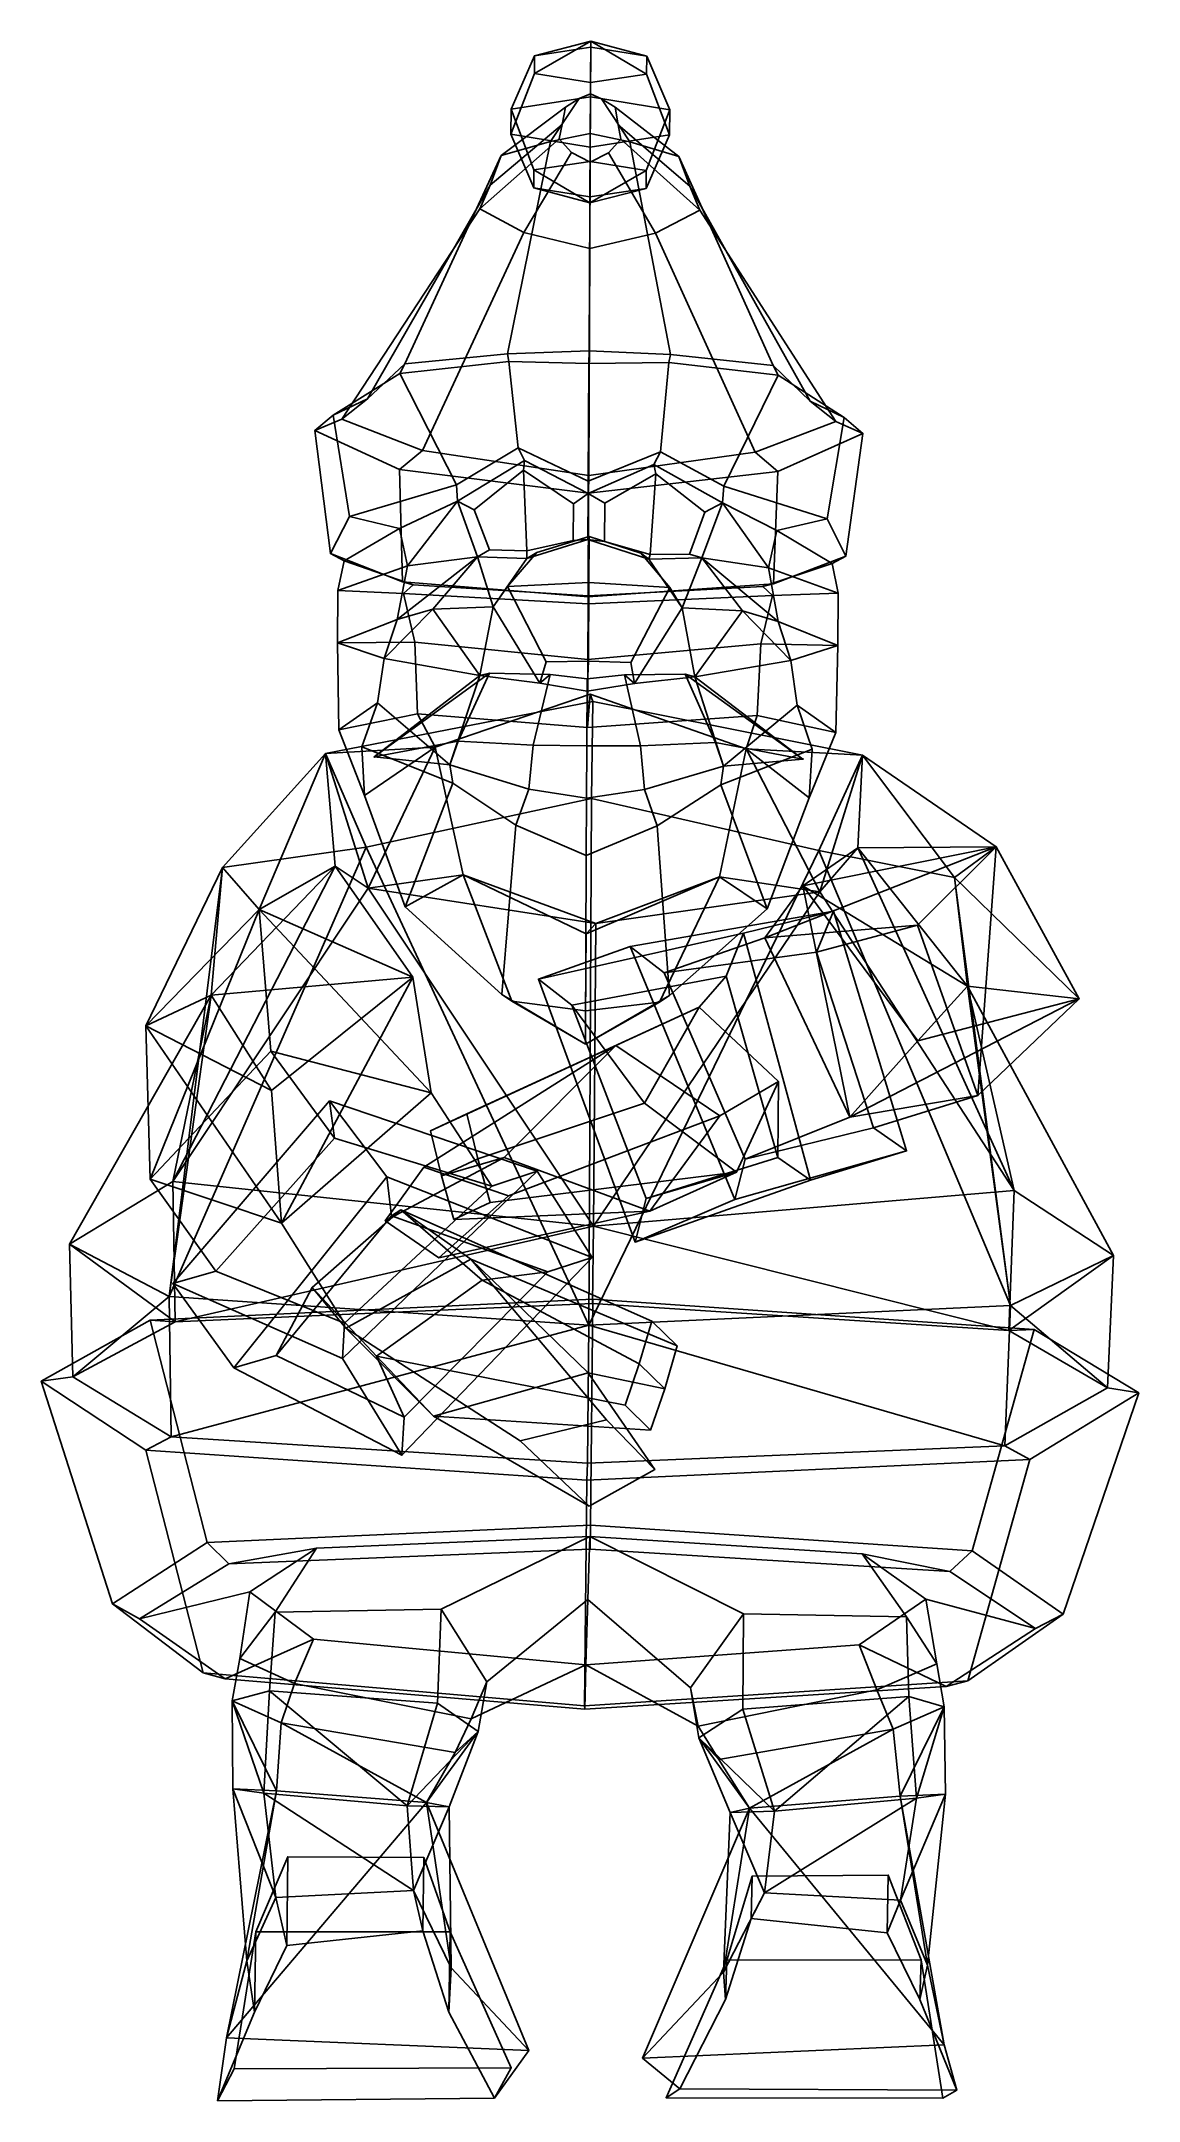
# Model space of a CAD drawing. Extents: x -135 to 131, y -203 to 297.
import ezdxf

# ---------------------------------------------------------------- set-up
doc = ezdxf.new("R2010")
doc.units = 0

msp = doc.modelspace()

# ---------------------------------------------------------------- linework, layer by layer
for p in [(-54.566898, 123.527588, 86.807617), (49.438244, 122.988708, 86.88623)]:
    msp.add_point(p)
for points in [[(-15.669675, 293.7211, -37.637798), (-2.04439, 295.807953, -44.773216), (-2.099355, 283.724579, -54.880753), (-21.368437, 280.773315, -44.789818)], [(-2.110712, 287.178497, -16.190563), (-2.049094, 297.238617, -28.747189), (-15.702835, 289.406372, -23.3465)], [(-15.702835, 289.406372, -23.3465), (-2.049094, 297.238617, -28.747189), (-15.669675, 293.7211, -37.637798)], [(-2.049094, 297.238617, -28.747189), (-2.04439, 295.807953, -44.773216), (-15.669675, 293.7211, -37.637798)], [(-2.110712, 287.178497, -16.190563), (11.514605, 289.26535, -23.325924), (-2.049094, 297.238617, -28.747189)], [(11.547766, 293.580078, -37.617222), (17.122829, 280.573883, -44.760719), (-2.099355, 283.724579, -54.880753), (-2.04439, 295.807953, -44.773216)], [(-2.049094, 297.238617, -28.747189), (11.547766, 293.580078, -37.617222), (-2.04439, 295.807953, -44.773216)], [(11.514605, 289.26535, -23.325924), (11.547766, 293.580078, -37.617222), (-2.049094, 297.238617, -28.747189)], [(-21.415333, 274.671356, -24.578793), (-15.702835, 289.406372, -23.3465), (-15.669675, 293.7211, -37.637798), (-21.368437, 280.773315, -44.789818)], [(17.075932, 274.471924, -24.549694), (17.122829, 280.573883, -44.760719), (11.547766, 293.580078, -37.617222), (11.514605, 289.26535, -23.325924)], [(-2.193148, 271.520691, -14.458788), (-2.110712, 287.178497, -16.190563), (-15.702835, 289.406372, -23.3465), (-21.415333, 274.671356, -24.578793)], [(-2.193148, 271.520691, -14.458788), (17.075932, 274.471924, -24.549694), (11.514605, 289.26535, -23.325924), (-2.110712, 287.178497, -16.190563)], [(-8.181499, 281.253143, -24.001793), (-8.952595, 276.995239, -25.314156), (-26.461069, 262.313385, 20.253849), (-23.752817, 269.470306, 30.16803)], [(-4.830805, 283.305023, -23.362358), (-8.181499, 281.253143, -24.001793), (-23.752817, 269.470306, 30.16803), (-11.808222, 272.890015, 34.989555)], [(-21.415333, 274.671356, -24.578793), (-21.368437, 280.773315, -44.789818), (-15.807076, 265.979889, -46.013531), (-15.840236, 261.665161, -31.722233)], [(-15.807076, 265.979889, -46.013531), (-21.368437, 280.773315, -44.789818), (-2.099355, 283.724579, -54.880753), (-2.18179, 268.066742, -53.148949)], [(-2.129444, 284.498627, -22.988617), (-4.830805, 283.305023, -23.362358), (-11.808222, 272.890015, 34.989555), (-2.173442, 274.871948, 37.805405)], [(11.410363, 265.838837, -45.992954), (-2.18179, 268.066742, -53.148949), (-2.099355, 283.724579, -54.880753), (17.122829, 280.573883, -44.760719)], [(-2.129444, 284.498627, -22.988617), (-2.173442, 274.871948, 37.805405), (7.444529, 272.790253, 35.004108), (0.559965, 283.2771, -23.35828)], [(0.559965, 283.2771, -23.35828), (7.444529, 272.790253, 35.004108), (19.360323, 269.246918, 30.200623), (3.890181, 281.190613, -23.992664)], [(3.890181, 281.190613, -23.992664), (19.360323, 269.246918, 30.200623), (22.009251, 262.062225, 20.290489), (4.619094, 276.924927, -25.303894)], [(17.075932, 274.471924, -24.549694), (11.377202, 261.524139, -31.701656), (11.410363, 265.838837, -45.992954), (17.122829, 280.573883, -44.760719)], [(-8.952595, 276.995239, -25.314156), (-9.656258, 273.561035, -26.372826), (-28.937319, 256.541809, 12.256428), (-26.461069, 262.313385, 20.253849)], [(4.619094, 276.924927, -25.303894), (22.009251, 262.062225, 20.290489), (24.437653, 256.265259, 12.296776), (5.288735, 273.483612, -26.361526)], [(-47.104465, 218.966064, 64.506989), (-22.240971, 221.374115, 77.245049), (-11.808222, 272.890015, 34.989555), (-23.752817, 269.470306, 30.16803)], [(-9.656258, 273.561035, -26.372826), (-6.671983, 270.184998, -27.404903), (-18.243195, 250.83197, 4.448683), (-28.937319, 256.541809, 12.256428)], [(-2.454167, 222.120178, 84.646484), (-2.173442, 274.871948, 37.805405), (-11.808222, 272.890015, 34.989555), (-22.240971, 221.374115, 77.245049)], [(-2.193148, 271.520691, -14.458788), (-21.415333, 274.671356, -24.578793), (-15.840236, 261.665161, -31.722233), (-2.248112, 259.437286, -24.566296)], [(-6.671983, 270.184998, -27.404903), (-2.211596, 267.897888, -28.098381), (-2.288983, 246.940033, -0.804722), (-18.243195, 250.83197, 4.448683)], [(-2.454167, 222.120178, 84.646484), (17.335009, 221.169067, 77.274963), (7.444529, 272.790253, 35.004108), (-2.173442, 274.871948, 37.805405)], [(2.271199, 270.138641, -27.398144), (13.696742, 250.666504, 4.472827), (-2.288983, 246.940033, -0.804722), (-2.211596, 267.897888, -28.098381)], [(-2.193148, 271.520691, -14.458788), (-2.248112, 259.437286, -24.566296), (11.377202, 261.524139, -31.701656), (17.075932, 274.471924, -24.549694)], [(5.288735, 273.483612, -26.361526), (24.437653, 256.265259, 12.296776), (13.696742, 250.666504, 4.472827), (2.271199, 270.138641, -27.398144)], [(42.191452, 218.503418, 64.574478), (19.360323, 269.246918, 30.200623), (7.444529, 272.790253, 35.004108), (17.335009, 221.169067, 77.274963)], [(-56.169067, 210.417175, 37.587009), (-47.104465, 218.966064, 64.506989), (-23.752817, 269.470306, 30.16803), (-26.461069, 262.313385, 20.253849)], [(-15.840236, 261.665161, -31.722233), (-15.807076, 265.979889, -46.013531), (-2.243417, 258.006592, -40.592266)], [(-2.243417, 258.006592, -40.592266), (-15.807076, 265.979889, -46.013531), (-2.18179, 268.066742, -53.148949)], [(-2.243417, 258.006592, -40.592266), (-2.18179, 268.066742, -53.148949), (11.410363, 265.838837, -45.992954)], [(11.377202, 261.524139, -31.701656), (-2.243417, 258.006592, -40.592266), (11.410363, 265.838837, -45.992954)], [(51.207664, 209.86084, 37.668171), (22.009251, 262.062225, 20.290489), (19.360323, 269.246918, 30.200623), (42.191452, 218.503418, 64.574478)], [(-62.447208, 205.541138, 14.901221), (-56.169067, 210.417175, 37.587009), (-26.461069, 262.313385, 20.253849), (-28.937319, 256.541809, 12.256428)], [(-2.248112, 259.437286, -24.566296), (-15.840236, 261.665161, -31.722233), (-2.243417, 258.006592, -40.592266)], [(-2.248112, 259.437286, -24.566296), (-2.243417, 258.006592, -40.592266), (11.377202, 261.524139, -31.701656)], [(57.469231, 204.9198, 14.991861), (24.437653, 256.265259, 12.296776), (22.009251, 262.062225, 20.290489), (51.207664, 209.86084, 37.668171)], [(-42.883163, 197.928711, -5.348389), (-62.447208, 205.541138, 14.901221), (-28.937319, 256.541809, 12.256428), (-18.243195, 250.83197, 4.448683)], [(37.857979, 197.510376, -5.28736), (13.696742, 250.666504, 4.472827), (24.437653, 256.265259, 12.296776), (57.469231, 204.9198, 14.991861)], [(-2.528982, 191.842224, -23.921631), (-42.883163, 197.928711, -5.348389), (-18.243195, 250.83197, 4.448683), (-2.288983, 246.940033, -0.804722)], [(-2.528982, 191.842224, -23.921631), (-2.288983, 246.940033, -0.804722), (13.696742, 250.666504, 4.472827), (37.857979, 197.510376, -5.28736)], [(-21.866026, 219.462341, 82.296188), (-22.240971, 221.374115, 77.245049), (-47.104465, 218.966064, 64.506989), (-48.362598, 216.621643, 69.293335)], [(-2.473001, 219.042114, 88.463646), (-2.454167, 222.120178, 84.646484), (-22.240971, 221.374115, 77.245049), (-21.866026, 219.462341, 82.296188)], [(-2.473001, 219.042114, 88.463646), (16.932638, 219.261322, 82.325516), (17.335009, 221.169067, 77.274963), (-2.454167, 222.120178, 84.646484)], [(16.932638, 219.261322, 82.325516), (43.417988, 216.146088, 69.362709), (42.191452, 218.503418, 64.574478), (17.335009, 221.169067, 77.274963)], [(-48.362598, 216.621643, 69.293335), (-47.104465, 218.966064, 64.506989), (-56.169067, 210.417175, 37.587009), (-64.489365, 206.512146, 39.270199)], [(-34.601196, 189.595367, 77.456421), (-48.362598, 216.621643, 69.293335), (-64.489365, 206.512146, 39.270199), (-60.585072, 181.879333, 59.380386)], [(-19.621975, 198.51886, 87.979904), (-21.866026, 219.462341, 82.296188), (-48.362598, 216.621643, 69.293335), (-34.601196, 189.595367, 77.456421)], [(-2.624583, 190.416656, 92.787491), (-2.473001, 219.042114, 88.463646), (-21.866026, 219.462341, 82.296188), (-19.621975, 198.51886, 87.979904)], [(-2.624583, 190.416656, 92.787491), (14.862591, 197.542664, 88.132278), (16.932638, 219.261322, 82.325516), (-2.473001, 219.042114, 88.463646)], [(14.862591, 197.542664, 88.132278), (30.236971, 189.25943, 77.505432), (43.417988, 216.146088, 69.362709), (16.932638, 219.261322, 82.325516)], [(30.236971, 189.25943, 77.505432), (55.294773, 181.278931, 59.467976), (59.484493, 205.869812, 39.363903), (43.417988, 216.146088, 69.362709)], [(43.417988, 216.146088, 69.362709), (59.484493, 205.869812, 39.363903), (51.207664, 209.86084, 37.668171), (42.191452, 218.503418, 64.574478)], [(-64.489365, 206.512146, 39.270199), (-56.169067, 210.417175, 37.587009), (-62.447208, 205.541138, 14.901221), (-69.015366, 202.729645, 13.668159)], [(-60.585072, 181.879333, 59.380386), (-64.489365, 206.512146, 39.270199), (-69.015366, 202.729645, 13.668159), (-65.177406, 172.87738, 22.615166)], [(-69.015366, 202.729645, 13.668159), (-62.447208, 205.541138, 14.901221), (-42.883163, 197.928711, -5.348389), (-48.433697, 193.277588, -8.46754)], [(59.484493, 205.869812, 39.363903), (64.00975, 202.040405, 13.768707), (57.469231, 204.9198, 14.991861), (51.207664, 209.86084, 37.668171)], [(55.294773, 181.278931, 59.467976), (59.849148, 172.229584, 22.709667), (64.00975, 202.040405, 13.768707), (59.484493, 205.869812, 39.363903)], [(-65.177406, 172.87738, 22.615166), (-69.015366, 202.729645, 13.668159), (-48.433697, 193.277588, -8.46754), (-47.68404, 165.990967, -2.7733)], [(64.00975, 202.040405, 13.768707), (43.364731, 192.801941, -8.398153), (37.857979, 197.510376, -5.28736), (57.469231, 204.9198, 14.991861)], [(59.849148, 172.229584, 22.709667), (42.323761, 165.524597, -2.705267), (43.364731, 192.801941, -8.398153), (64.00975, 202.040405, 13.768707)], [(-48.433697, 193.277588, -8.46754), (-42.883163, 197.928711, -5.348389), (-2.528982, 191.842224, -23.921631), (-2.548203, 187.55899, -27.851955)], [(-19.621975, 198.51886, 87.979904), (-34.601196, 189.595367, 77.456421), (-34.328426, 185.566589, 76.22612), (-18.068171, 195.49881, 87.002678)], [(-18.337732, 193.098328, 84.717316), (-18.068171, 195.49881, 87.002678), (-34.328426, 185.566589, 76.22612), (-30.31852, 183.46228, 76.203583)], [(-2.624583, 190.416656, 92.787491), (-19.621975, 198.51886, 87.979904), (-18.068171, 195.49881, 87.002678), (-2.637906, 187.471252, 90.222984)], [(-18.337732, 193.098328, 84.717316), (-6.233861, 184.986023, 87.544014), (-2.637906, 187.471252, 90.222984), (-18.068171, 195.49881, 87.002678)], [(-2.624583, 190.416656, 92.787491), (-2.637906, 187.471252, 90.222984), (13.279053, 194.537689, 87.144882), (14.862591, 197.542664, 88.132278)], [(43.364731, 192.801941, -8.398153), (-2.548203, 187.55899, -27.851955), (-2.528982, 191.842224, -23.921631), (37.857979, 197.510376, -5.28736)], [(14.862591, 197.542664, 88.132278), (13.279053, 194.537689, 87.144882), (29.924326, 185.233643, 76.274689), (30.236971, 189.25943, 77.505432)], [(-47.68404, 165.990967, -2.7733), (-48.433697, 193.277588, -8.46754), (-2.548203, 187.55899, -27.851955), (-2.682905, 162.38269, -22.219242)], [(-17.540455, 173.540894, 85.721542), (-18.337732, 193.098328, 84.717316), (-30.31852, 183.46228, 76.203583), (-26.624924, 173.777649, 80.540878)], [(-6.233861, 184.986023, 87.544014), (-18.337732, 193.098328, 84.717316), (-17.540455, 173.540894, 85.721542), (-6.2816, 176.086243, 89.695488)], [(42.323761, 165.524597, -2.705267), (-2.682905, 162.38269, -22.219242), (-2.548203, 187.55899, -27.851955), (43.364731, 192.801941, -8.398153)], [(13.775788, 192.215027, 84.64299), (13.279053, 194.537689, 87.144882), (-2.637906, 187.471252, 90.222984), (1.389906, 185.090576, 87.710983)], [(1.389906, 185.090576, 87.710983), (1.34014, 175.83609, 90.114342), (12.357161, 172.689026, 85.208931), (13.775788, 192.215027, 84.64299)], [(12.357161, 172.689026, 85.208931), (21.92457, 172.717529, 78.851509), (25.655418, 182.929108, 73.751373), (13.775788, 192.215027, 84.64299)], [(13.775788, 192.215027, 84.64299), (25.655418, 182.929108, 73.751373), (29.924326, 185.233643, 76.274689), (13.279053, 194.537689, 87.144882)], [(-48.435276, 178.942749, 60.299171), (-34.328426, 185.566589, 76.22612), (-34.601196, 189.595367, 77.456421), (-60.585072, 181.879333, 59.380386)], [(-46.510715, 169.88681, 62.016571), (-34.328426, 185.566589, 76.22612), (-48.435276, 178.942749, 60.299171)], [(-29.471992, 172.115479, 81.795303), (-34.328426, 185.566589, 76.22612), (-46.510715, 169.88681, 62.016571)], [(-26.624924, 173.777649, 80.540878), (-30.31852, 183.46228, 76.203583), (-34.328426, 185.566589, 76.22612), (-29.471992, 172.115479, 81.795303)], [(-6.2816, 176.086243, 89.695488), (-2.697889, 176.2854, 92.904747), (-2.637906, 187.471252, 90.222984), (-6.233861, 184.986023, 87.544014)], [(1.34014, 175.83609, 90.114342), (1.389906, 185.090576, 87.710983), (-2.637906, 187.471252, 90.222984), (-2.697889, 176.2854, 92.904747)], [(21.92457, 172.717529, 78.851509), (24.920361, 171.833679, 81.836411), (29.924326, 185.233643, 76.274689), (25.655418, 182.929108, 73.751373)], [(24.920361, 171.833679, 81.836411), (41.092926, 169.432922, 62.082787), (29.924326, 185.233643, 76.274689)], [(43.113819, 178.468414, 60.36837), (55.294773, 181.278931, 59.467976), (30.236971, 189.25943, 77.505432), (29.924326, 185.233643, 76.274689)], [(41.092926, 169.432922, 62.082787), (43.113819, 178.468414, 60.36837), (29.924326, 185.233643, 76.274689)], [(-60.585072, 181.879333, 59.380386), (-65.177406, 172.87738, 22.615166), (-61.882183, 171.089233, 24.07177), (-48.435276, 178.942749, 60.299171)], [(55.294773, 181.278931, 59.467976), (43.113819, 178.468414, 60.36837), (56.533379, 170.475708, 24.161274), (59.849148, 172.229584, 22.709667)], [(-48.435276, 178.942749, 60.299171), (-61.882183, 171.089233, 24.07177), (-63.425335, 163.942017, 26.306862), (-46.510715, 169.88681, 62.016571)], [(-2.508642, 165.893036, 113.138741), (-2.446769, 176.989807, 107.346153), (-15.087452, 173.149353, 104.352676), (-22.208525, 164.884338, 106.768417)], [(-17.540455, 173.540894, 85.721542), (-17.519014, 171.693604, 88.210106), (-2.697889, 176.2854, 92.904747), (-6.2816, 176.086243, 89.695488)], [(-2.446769, 176.989807, 107.346153), (-2.697889, 176.2854, 92.904747), (-17.519014, 171.693604, 88.210106), (-15.087452, 173.149353, 104.352676)], [(-2.446769, 176.989807, 107.346153), (10.157948, 173.018555, 104.371758), (12.081938, 171.540222, 88.232483), (-2.697889, 176.2854, 92.904747)], [(12.357161, 172.689026, 85.208931), (1.34014, 175.83609, 90.114342), (-2.697889, 176.2854, 92.904747), (12.081938, 171.540222, 88.232483)], [(-2.508642, 165.893036, 113.138741), (17.189337, 164.680206, 106.798203), (10.157948, 173.018555, 104.371758), (-2.446769, 176.989807, 107.346153)], [(43.113819, 178.468414, 60.36837), (41.092926, 169.432922, 62.082787), (57.999001, 163.312927, 26.39864), (56.533379, 170.475708, 24.161274)], [(-65.177406, 172.87738, 22.615166), (-47.68404, 165.990967, -2.7733), (-45.102165, 165.31543, -1.725165), (-61.882183, 171.089233, 24.07177)], [(-63.425335, 163.942017, 26.306862), (-61.882183, 171.089233, 24.07177), (-45.102165, 165.31543, -1.725165), (-47.424038, 163.199707, -3.689813)], [(-49.021038, 156.915863, 63.75605), (-29.471992, 172.115479, 81.795303), (-46.510715, 169.88681, 62.016571)], [(-40.37146, 159.414948, 86.858292), (-29.471992, 172.115479, 81.795303), (-49.021038, 156.915863, 63.75605)], [(-40.37146, 159.414948, 86.858292), (-25.739096, 159.928925, 89.849861), (-29.471992, 172.115479, 81.795303)], [(-17.540455, 173.540894, 85.721542), (-26.624924, 173.777649, 80.540878), (-29.471992, 172.115479, 81.795303), (-17.519014, 171.693604, 88.210106)], [(-25.739096, 159.928925, 89.849861), (-17.519014, 171.693604, 88.210106), (-29.471992, 172.115479, 81.795303)], [(-22.208525, 164.884338, 106.768417), (-15.087452, 173.149353, 104.352676), (-17.519014, 171.693604, 88.210106), (-25.739096, 159.928925, 89.849861)], [(17.189337, 164.680206, 106.798203), (20.177187, 159.69104, 89.884567), (12.081938, 171.540222, 88.232483), (10.157948, 173.018555, 104.371758)], [(12.357161, 172.689026, 85.208931), (12.081938, 171.540222, 88.232483), (24.920361, 171.833679, 81.836411), (21.92457, 172.717529, 78.851509)], [(20.177187, 159.69104, 89.884567), (24.920361, 171.833679, 81.836411), (12.081938, 171.540222, 88.232483)], [(34.807941, 159.025421, 86.915115), (24.920361, 171.833679, 81.836411), (20.177187, 159.69104, 89.884567)], [(34.807941, 159.025421, 86.915115), (43.46608, 156.436646, 63.825958), (24.920361, 171.833679, 81.836411)], [(43.46608, 156.436646, 63.825958), (41.092926, 169.432922, 62.082787), (24.920361, 171.833679, 81.836411)], [(59.849148, 172.229584, 22.709667), (56.533379, 170.475708, 24.161274), (39.733448, 164.875916, -1.661041), (42.323761, 165.524597, -2.705267)], [(57.999001, 163.312927, 26.39864), (42.036228, 162.736206, -3.622194), (39.733448, 164.875916, -1.661041), (56.533379, 170.475708, 24.161274)], [(-46.510715, 169.88681, 62.016571), (-63.425335, 163.942017, 26.306862), (-63.516201, 151.201111, 30.367558), (-49.021038, 156.915863, 63.75605)], [(-47.68404, 165.990967, -2.7733), (-2.682905, 162.38269, -22.219242), (-2.684201, 162.647461, -18.688831), (-45.102165, 165.31543, -1.725165)], [(-47.424038, 163.199707, -3.689813), (-45.102165, 165.31543, -1.725165), (-2.684201, 162.647461, -18.688831), (-2.694292, 160.717987, -18.56501)], [(-2.605253, 146.761353, 109.810791), (-2.508642, 165.893036, 113.138741), (-22.208525, 164.884338, 106.768417), (-12.877256, 146.575592, 104.552498)], [(42.323761, 165.524597, -2.705267), (39.733448, 164.875916, -1.661041), (-2.684201, 162.647461, -18.688831), (-2.682905, 162.38269, -22.219242)], [(-2.605253, 146.761353, 109.810791), (7.672212, 146.469116, 104.568031), (17.189337, 164.680206, 106.798203), (-2.508642, 165.893036, 113.138741)], [(41.092926, 169.432922, 62.082787), (43.46608, 156.436646, 63.825958), (57.951702, 150.571777, 30.45937), (57.999001, 163.312927, 26.39864)], [(-63.516201, 151.201111, 30.367558), (-63.425335, 163.942017, 26.306862), (-47.424038, 163.199707, -3.689813), (-44.740543, 151.396912, -3.467404)], [(-44.740543, 151.396912, -3.467404), (-47.424038, 163.199707, -3.689813), (-2.694292, 160.717987, -18.56501), (-2.766946, 147.197968, -15.117895)], [(-12.877256, 146.575592, 104.552498), (-22.208525, 164.884338, 106.768417), (-25.739096, 159.928925, 89.849861), (-14.344582, 141.441345, 92.295547)], [(39.230247, 150.961853, -3.403934), (-2.766946, 147.197968, -15.117895), (-2.694292, 160.717987, -18.56501), (42.036228, 162.736206, -3.622194)], [(42.036228, 162.736206, -3.622194), (-2.694292, 160.717987, -18.56501), (-2.684201, 162.647461, -18.688831), (39.733448, 164.875916, -1.661041)], [(7.672212, 146.469116, 104.568031), (8.588026, 141.32251, 92.312881), (20.177187, 159.69104, 89.884567), (17.189337, 164.680206, 106.798203)], [(57.951702, 150.571777, 30.45937), (39.230247, 150.961853, -3.403934), (42.036228, 162.736206, -3.622194), (57.999001, 163.312927, 26.39864)], [(-49.021038, 156.915863, 63.75605), (-63.516201, 151.201111, 30.367558), (-52.136936, 147.427856, 64.57753)], [(-52.136936, 147.427856, 64.57753), (-40.37146, 159.414948, 86.858292), (-49.021038, 156.915863, 63.75605)], [(-28.957794, 143.257874, 86.064926), (-40.37146, 159.414948, 86.858292), (-52.136936, 147.427856, 64.57753)], [(-28.957794, 143.257874, 86.064926), (-25.739096, 159.928925, 89.849861), (-40.37146, 159.414948, 86.858292)], [(-14.344582, 141.441345, 92.295547), (-25.739096, 159.928925, 89.849861), (-28.957794, 143.257874, 86.064926)], [(8.588026, 141.32251, 92.312881), (23.228682, 142.987488, 86.10437), (20.177187, 159.69104, 89.884567)], [(23.228682, 142.987488, 86.10437), (34.807941, 159.025421, 86.915115), (20.177187, 159.69104, 89.884567)], [(23.228682, 142.987488, 86.10437), (46.48225, 146.916901, 64.652069), (34.807941, 159.025421, 86.915115)], [(46.48225, 146.916901, 64.652069), (43.46608, 156.436646, 63.825958), (34.807941, 159.025421, 86.915115)], [(43.46608, 156.436646, 63.825958), (46.48225, 146.916901, 64.652069), (57.951702, 150.571777, 30.45937)], [(-63.192707, 130.067383, 34.827751), (-63.516201, 151.201111, 30.367558), (-44.740543, 151.396912, -3.467404), (-44.042023, 134.013977, 2.010151)], [(-53.799885, 136.646729, 66.330925), (-52.136936, 147.427856, 64.57753), (-63.516201, 151.201111, 30.367558), (-63.192707, 130.067383, 34.827751)], [(-44.042023, 134.013977, 2.010151), (-44.740543, 151.396912, -3.467404), (-2.766946, 147.197968, -15.117895), (-2.857844, 130.659668, -8.227148)], [(38.343357, 133.587097, 2.072422), (-2.857844, 130.659668, -8.227148), (-2.766946, 147.197968, -15.117895), (39.230247, 150.961853, -3.403934)], [(57.402496, 129.442566, 34.918903), (38.343357, 133.587097, 2.072422), (39.230247, 150.961853, -3.403934), (57.951702, 150.571777, 30.45937)], [(48.030743, 136.11911, 66.407898), (57.402496, 129.442566, 34.918903), (57.951702, 150.571777, 30.45937), (46.48225, 146.916901, 64.652069)], [(-53.799885, 136.646729, 66.330925), (-36.185223, 121.618927, 95.597839), (-28.957794, 143.257874, 86.064926), (-52.136936, 147.427856, 64.57753)], [(-2.605253, 146.761353, 109.810791), (-12.877256, 146.575592, 104.552498), (-14.344582, 141.441345, 92.295547), (-2.892872, 139.478333, 98.564064)], [(-2.605253, 146.761353, 109.810791), (-2.892872, 139.478333, 98.564064), (8.588026, 141.32251, 92.312881), (7.672212, 146.469116, 104.568031)], [(48.030743, 136.11911, 66.407898), (46.48225, 146.916901, 64.652069), (23.228682, 142.987488, 86.10437), (30.217075, 121.274872, 95.648033)], [(-34.16544, 127.375305, 104.949707), (-26.599075, 143.860901, 100.125366), (-54.566898, 123.527588, 86.807617)], [(-26.599075, 143.860901, 100.125366), (-28.957794, 143.257874, 86.064926), (-54.566898, 123.527588, 86.807617)], [(-54.566898, 123.527588, 86.807617), (-28.957794, 143.257874, 86.064926), (-36.185223, 121.618927, 95.597839)], [(-11.90328, 143.542114, 100.290222), (-26.599075, 143.860901, 100.125366), (-34.16544, 127.375305, 104.949707), (-15.963546, 126.363831, 113.856583)], [(-26.599075, 143.860901, 100.125366), (-11.90328, 143.542114, 100.290222), (-14.344582, 141.441345, 92.295547), (-28.957794, 143.257874, 86.064926)], [(-15.963546, 126.363831, 113.856583), (-2.973802, 126.193878, 114.572319), (-2.880773, 142.49292, 103.220947), (-11.90328, 143.542114, 100.290222)], [(-2.880773, 142.49292, 103.220947), (-2.892872, 139.478333, 98.564064), (-14.344582, 141.441345, 92.295547), (-11.90328, 143.542114, 100.290222)], [(10.018071, 126.229187, 113.876221), (6.156542, 143.448547, 100.303871), (-2.880773, 142.49292, 103.220947), (-2.973802, 126.193878, 114.572319)], [(-2.880773, 142.49292, 103.220947), (6.156542, 143.448547, 100.303871), (8.588026, 141.32251, 92.312881), (-2.892872, 139.478333, 98.564064)], [(6.156542, 143.448547, 100.303871), (10.018071, 126.229187, 113.876221), (28.242918, 127.051941, 104.99688), (20.855085, 143.615021, 100.16124)], [(20.855085, 143.615021, 100.16124), (23.228682, 142.987488, 86.10437), (8.588026, 141.32251, 92.312881), (6.156542, 143.448547, 100.303871)], [(28.242918, 127.051941, 104.99688), (49.438244, 122.988708, 86.88623), (20.855085, 143.615021, 100.16124)], [(20.855085, 143.615021, 100.16124), (49.438244, 122.988708, 86.88623), (23.228682, 142.987488, 86.10437)], [(49.438244, 122.988708, 86.88623), (30.217075, 121.274872, 95.648033), (23.228682, 142.987488, 86.10437)], [(-1.509365, 136.966187, 0.645266), (-66.423874, 124.358002, -2.647836), (-39.78997, 125.887207, 26.35532), (-2.204309, 138.764648, 4.077192)], [(-1.509365, 136.966187, 0.645266), (-1.885821, 113.444366, -48.285744), (-56.514099, 101.628677, -38.94627), (-66.423874, 124.358002, -2.647836)], [(-56.951233, 114.190338, 41.29657), (-57.582008, 125.983673, 71.09034), (-53.799885, 136.646729, 66.330925), (-63.192707, 130.067383, 34.827751)], [(-53.799885, 136.646729, 66.330925), (-57.582008, 125.983673, 71.09034), (-35.518932, 117.126617, 87.146629), (-36.185223, 121.618927, 95.597839)], [(-39.78997, 125.887207, 26.35532), (-44.042023, 134.013977, 2.010151), (-2.857844, 130.659668, -8.227148), (-2.204309, 138.764648, 4.077192)], [(35.69199, 125.459259, 26.268909), (-2.204309, 138.764648, 4.077192), (-2.857844, 130.659668, -8.227148), (38.343357, 133.587097, 2.072422)], [(-2.204309, 138.764648, 4.077192), (35.69199, 125.459259, 26.268909), (63.872406, 123.940979, -4.231216), (-1.509365, 136.966187, 0.645266)], [(-1.509365, 136.966187, 0.645266), (63.872406, 123.940979, -4.231216), (53.297829, 100.791046, -39.263695), (-1.885821, 113.444366, -48.285744)], [(48.030743, 136.11911, 66.407898), (30.217075, 121.274872, 95.648033), (29.517046, 116.789642, 87.195786), (51.694973, 125.41748, 71.172935)], [(50.987057, 113.631073, 41.378159), (57.402496, 129.442566, 34.918903), (48.030743, 136.11911, 66.407898), (51.694973, 125.41748, 71.172935)], [(-56.951233, 114.190338, 41.29657), (-63.192707, 130.067383, 34.827751), (-44.042023, 134.013977, 2.010151), (-39.78997, 125.887207, 26.35532)], [(50.987057, 113.631073, 41.378159), (35.69199, 125.459259, 26.268909), (38.343357, 133.587097, 2.072422), (57.402496, 129.442566, 34.918903)], [(-66.423874, 124.358002, -2.647836), (-56.012505, 91.686066, 57.593353), (-39.78997, 125.887207, 26.35532)], [(-35.518932, 117.126617, 87.146629), (-57.582008, 125.983673, 71.09034), (-56.951233, 114.190338, 41.29657), (-47.028538, 87.110489, 61.410828)], [(-47.028538, 87.110489, 61.410828), (-56.951233, 114.190338, 41.29657), (-39.78997, 125.887207, 26.35532), (-32.976555, 94.913666, 55.311878)], [(-56.012505, 91.686066, 57.593353), (-32.976555, 94.913666, 55.311878), (-39.78997, 125.887207, 26.35532)], [(-36.185223, 121.618927, 95.597839), (-34.16544, 127.375305, 104.949707), (-54.566898, 123.527588, 86.807617)], [(-15.963546, 126.363831, 113.856583), (-34.16544, 127.375305, 104.949707), (-36.185223, 121.618927, 95.597839), (-17.013847, 115.737549, 105.396309)], [(-2.973802, 126.193878, 114.572319), (-15.963546, 126.363831, 113.856583), (-17.013847, 115.737549, 105.396309), (-3.036961, 113.519196, 111.249214)], [(-2.973802, 126.193878, 114.572319), (-3.036961, 113.519196, 111.249214), (10.970995, 115.59256, 105.417465), (10.018071, 126.229187, 113.876221)], [(10.018071, 126.229187, 113.876221), (10.970995, 115.59256, 105.417465), (30.217075, 121.274872, 95.648033), (28.242918, 127.051941, 104.99688)], [(30.217075, 121.274872, 95.648033), (49.438244, 122.988708, 86.88623), (28.242918, 127.051941, 104.99688)], [(40.753895, 86.65567, 61.477177), (29.208509, 94.426208, 55.213444), (35.69199, 125.459259, 26.268909), (50.987057, 113.631073, 41.378159)], [(53.531807, 90.781128, 57.250423), (35.69199, 125.459259, 26.268909), (29.208509, 94.426208, 55.213444)], [(29.517046, 116.789642, 87.195786), (40.753895, 86.65567, 61.477177), (50.987057, 113.631073, 41.378159), (51.694973, 125.41748, 71.172935)], [(63.872406, 123.940979, -4.231216), (35.69199, 125.459259, 26.268909), (53.531807, 90.781128, 57.250423)], [(-91.381126, 96.726013, -25.423801), (-66.423874, 124.358002, -2.647836), (-56.514099, 101.628677, -38.94627)], [(-91.381126, 96.726013, -25.423801), (-82.497169, 86.511383, 85.00264), (-66.423874, 124.358002, -2.647836)], [(-64.008385, 96.981598, 27.565556), (-66.423874, 124.358002, -2.647836), (-82.497169, 86.511383, 85.00264)], [(-64.008385, 96.981598, 27.565556), (-56.012505, 91.686066, 57.593353), (-66.423874, 124.358002, -2.647836)], [(-20.244017, 106.994141, 108.741364), (-17.013847, 115.737549, 105.396309), (-36.185223, 121.618927, 95.597839), (-35.518932, 117.126617, 87.146629)], [(14.105328, 106.816162, 108.767334), (29.517046, 116.789642, 87.195786), (30.217075, 121.274872, 95.648033), (10.970995, 115.59256, 105.417465)], [(86.22242, 94.230774, -28.049202), (53.297829, 100.791046, -39.263695), (63.872406, 123.940979, -4.231216)], [(62.782703, 101.431946, 32.509224), (63.872406, 123.940979, -4.231216), (53.531807, 90.781128, 57.250423)], [(62.782703, 101.431946, 32.509224), (96.342049, 101.702484, 87.09967), (63.872406, 123.940979, -4.231216)], [(86.22242, 94.230774, -28.049202), (63.872406, 123.940979, -4.231216), (96.342049, 101.702484, 87.09967)], [(-23.633221, 65.843323, 96.601387), (-20.244017, 106.994141, 108.741364), (-35.518932, 117.126617, 87.146629), (-47.028538, 87.110489, 61.410828)], [(-3.11304, 99.566208, 116.258583), (-3.036961, 113.519196, 111.249214), (-17.013847, 115.737549, 105.396309), (-20.244017, 106.994141, 108.741364)], [(-3.11304, 99.566208, 116.258583), (14.105328, 106.816162, 108.767334), (10.970995, 115.59256, 105.417465), (-3.036961, 113.519196, 111.249214)], [(17.086288, 65.632355, 96.632164), (40.753895, 86.65567, 61.477177), (29.517046, 116.789642, 87.195786), (14.105328, 106.816162, 108.767334)], [(-2.472488, -14.373917, -92.733124), (-56.514099, 101.628677, -38.94627), (-1.885821, 113.444366, -48.285744)], [(-2.472488, -14.373917, -92.733124), (-1.885821, 113.444366, -48.285744), (53.297829, 100.791046, -39.263695)], [(-3.339006, 53.819946, 101.63166), (-3.11304, 99.566208, 116.258583), (-20.244017, 106.994141, 108.741364), (-23.633221, 65.843323, 96.601387)], [(-3.339006, 53.819946, 101.63166), (17.086288, 65.632355, 96.632164), (14.105328, 106.816162, 108.767334), (-3.11304, 99.566208, 116.258583)], [(-104.325615, -7.414917, -58.450912), (-56.514099, 101.628677, -38.94627), (-2.472488, -14.373917, -92.733124)], [(-104.325615, -7.414917, -58.450912), (-91.381126, 96.726013, -25.423801), (-56.514099, 101.628677, -38.94627)], [(99.777679, -9.580231, -59.271477), (-2.472488, -14.373917, -92.733124), (53.297829, 100.791046, -39.263695)], [(40.236095, 79.596466, 94.739288), (96.342049, 101.702484, 87.09967), (49.443031, 92.244171, 67.063881)], [(40.236095, 79.596466, 94.739288), (77.244469, 82.704102, 132.739624), (96.342049, 101.702484, 87.09967)], [(62.782703, 101.431946, 32.509224), (49.443031, 92.244171, 67.063881), (96.342049, 101.702484, 87.09967)], [(89.394882, 67.870605, 4.715419), (49.443031, 92.244171, 67.063881), (62.782703, 101.431946, 32.509224)], [(99.777679, -9.580231, -59.271477), (53.297829, 100.791046, -39.263695), (86.22242, 94.230774, -28.049202)], [(100.684288, 18.309067, 92.64006), (62.782703, 101.431946, 32.509224), (53.531807, 90.781128, 57.250423)], [(100.684288, 18.309067, 92.64006), (89.394882, 67.870605, 4.715419), (62.782703, 101.431946, 32.509224)], [(91.91774, 41.343231, 134.056335), (96.342049, 101.702484, 87.09967), (77.244469, 82.704102, 132.739624)], [(86.22242, 94.230774, -28.049202), (96.342049, 101.702484, 87.09967), (116.514107, 64.828674, 78.815819)], [(91.91774, 41.343231, 134.056335), (116.514107, 64.828674, 78.815819), (96.342049, 101.702484, 87.09967)], [(-91.381126, 96.726013, -25.423801), (-109.963699, 58.246109, 73.385025), (-82.497169, 86.511383, 85.00264)], [(-94.114182, 65.742157, 2.885525), (-109.963699, 58.246109, 73.385025), (-91.381126, 96.726013, -25.423801)], [(-104.325615, -7.414917, -58.450912), (-94.114182, 65.742157, 2.885525), (-91.381126, 96.726013, -25.423801)], [(-103.419006, 20.474396, 93.460625), (-64.008385, 96.981598, 27.565556), (-94.114182, 65.742157, 2.885525)], [(-103.419006, 20.474396, 93.460625), (-56.012505, 91.686066, 57.593353), (-64.008385, 96.981598, 27.565556)], [(-94.114182, 65.742157, 2.885525), (-64.008385, 96.981598, 27.565556), (-45.220055, 70.055435, 57.246243)], [(-64.008385, 96.981598, 27.565556), (-82.497169, 86.511383, 85.00264), (-45.220055, 70.055435, 57.246243)], [(-1.344336, 9.658997, 124.460823), (-56.012505, 91.686066, 57.593353), (-103.419006, 20.474396, 93.460625)], [(-0.804355, 83.114487, 64.938042), (-32.976555, 94.913666, 55.311878), (-56.012505, 91.686066, 57.593353)], [(-1.344336, 9.658997, 124.460823), (-0.804355, 83.114487, 64.938042), (-56.012505, 91.686066, 57.593353)], [(-23.633221, 65.843323, 96.601387), (-47.028538, 87.110489, 61.410828), (-32.976555, 94.913666, 55.311878), (-21.210684, 64.219574, 80.763206)], [(-21.210684, 64.219574, 80.763206), (-32.976555, 94.913666, 55.311878), (-3.163014, 80.570129, 52.160156), (-3.278398, 61.889465, 76.761589)], [(-3.163014, 80.570129, 52.160156), (-32.976555, 94.913666, 55.311878), (-0.804355, 83.114487, 64.938042)], [(14.671, 64.033676, 80.790329), (-3.278398, 61.889465, 76.761589), (-3.163014, 80.570129, 52.160156), (29.208509, 94.426208, 55.213444)], [(-3.163014, 80.570129, 52.160156), (-0.804355, 83.114487, 64.938042), (29.208509, 94.426208, 55.213444)], [(-1.344336, 9.658997, 124.460823), (53.531807, 90.781128, 57.250423), (-0.804355, 83.114487, 64.938042)], [(-1.344336, 9.658997, 124.460823), (100.684288, 18.309067, 92.64006), (53.531807, 90.781128, 57.250423)], [(-0.804355, 83.114487, 64.938042), (53.531807, 90.781128, 57.250423), (29.208509, 94.426208, 55.213444)], [(17.086288, 65.632355, 96.632164), (14.671, 64.033676, 80.790329), (29.208509, 94.426208, 55.213444), (40.753895, 86.65567, 61.477177)], [(60.858112, 36.076019, 101.30574), (40.236095, 79.596466, 94.739288), (49.443031, 92.244171, 67.063881)], [(77.337303, 54.645935, 61.137077), (49.443031, 92.244171, 67.063881), (89.394882, 67.870605, 4.715419)], [(60.858112, 36.076019, 101.30574), (49.443031, 92.244171, 67.063881), (77.337303, 54.645935, 61.137077)], [(99.777679, -9.580231, -59.271477), (86.22242, 94.230774, -28.049202), (89.394882, 67.870605, 4.715419)], [(89.394882, 67.870605, 4.715419), (86.22242, 94.230774, -28.049202), (116.514107, 64.828674, 78.815819)], [(-108.902199, 21.047409, 115.642509), (-82.497169, 86.511383, 85.00264), (-109.963699, 58.246109, 73.385025)], [(-108.902199, 21.047409, 115.642509), (-79.666069, 52.126877, 125.990265), (-82.497169, 86.511383, 85.00264)], [(-40.751163, 42.034256, 91.247314), (-45.220055, 70.055435, 57.246243), (-82.497169, 86.511383, 85.00264)], [(-40.751163, 42.034256, 91.247314), (-82.497169, 86.511383, 85.00264), (-79.666069, 52.126877, 125.990265)], [(7.556801, 77.535736, 113.781921), (-14.711995, 69.592987, 136.982681), (35.050713, 80.747498, 189.181961), (56.842255, 86.093872, 165.81514)], [(7.556801, 77.535736, 113.781921), (56.842255, 86.093872, 165.81514), (52.742813, 76.152206, 158.507584), (15.804967, 71.091217, 119.947174)], [(51.254562, 20.766479, 187.167038), (74.601151, 27.911469, 164.786209), (56.842255, 86.093872, 165.81514), (35.050713, 80.747498, 189.181961)], [(74.601151, 27.911469, 164.786209), (66.596138, 33.497086, 158.586792), (52.742813, 76.152206, 158.507584), (56.842255, 86.093872, 165.81514)], [(-14.711995, 69.592987, 136.982681), (-6.596943, 63.292374, 143.061279), (30.813826, 70.288177, 181.569931), (35.050713, 80.747498, 189.181961)], [(77.244469, 82.704102, 132.739624), (40.236095, 79.596466, 94.739288), (15.804967, 71.091217, 119.947174), (52.742813, 76.152206, 158.507584)], [(51.254562, 20.766479, 187.167038), (35.050713, 80.747498, 189.181961), (30.813826, 70.288177, 181.569931), (43.37772, 26.302597, 181.079742)], [(66.596138, 33.497086, 158.586792), (91.91774, 41.343231, 134.056335), (77.244469, 82.704102, 132.739624), (52.742813, 76.152206, 158.507584)], [(32.925442, 16.135376, 119.321587), (8.741403, 5.796204, 141.136459), (-14.711995, 69.592987, 136.982681), (7.556801, 77.535736, 113.781921)], [(32.925442, 16.135376, 119.321587), (7.556801, 77.535736, 113.781921), (15.804967, 71.091217, 119.947174), (35.40181, 25.921997, 124.956528)], [(40.236095, 79.596466, 94.739288), (60.858112, 36.076019, 101.30574), (35.40181, 25.921997, 124.956528), (15.804967, 71.091217, 119.947174)], [(-79.461678, 42.529968, 48.886055), (-94.114182, 65.742157, 2.885525), (-45.220055, 70.055435, 57.246243)], [(-77.104446, 10.386932, 84.978134), (-79.461678, 42.529968, 48.886055), (-45.220055, 70.055435, 57.246243)], [(-77.104446, 10.386932, 84.978134), (-45.220055, 70.055435, 57.246243), (-40.751163, 42.034256, 91.247314)], [(11.017625, 39.52858, 135.847336), (24.308929, 62.785706, 158.749146), (30.813826, 70.288177, 181.569931), (-6.596943, 63.292374, 143.061279)], [(43.499374, 44.791351, 171.922256), (43.37772, 26.302597, 181.079742), (30.813826, 70.288177, 181.569931), (24.308929, 62.785706, 158.749146)], [(-103.419006, 20.474396, 93.460625), (-94.114182, 65.742157, 2.885525), (-128.5233, 5.233276, 9.120438)], [(-128.5233, 5.233276, 9.120438), (-94.114182, 65.742157, 2.885525), (-104.325615, -7.414917, -58.450912)], [(-79.461678, 42.529968, 48.886055), (-109.963699, 58.246109, 73.385025), (-94.114182, 65.742157, 2.885525)], [(-3.339006, 53.819946, 101.63166), (-23.633221, 65.843323, 96.601387), (-21.210684, 64.219574, 80.763206)], [(8.741403, 5.796204, 141.136459), (11.426927, 16.358887, 147.231018), (-6.596943, 63.292374, 143.061279), (-14.711995, 69.592987, 136.982681)], [(-3.339006, 53.819946, 101.63166), (14.671, 64.033676, 80.790329), (17.086288, 65.632355, 96.632164)], [(77.337303, 54.645935, 61.137077), (89.394882, 67.870605, 4.715419), (116.514107, 64.828674, 78.815819)], [(100.684288, 18.309067, 92.64006), (124.780701, 2.54599, 8.102072), (89.394882, 67.870605, 4.715419)], [(124.780701, 2.54599, 8.102072), (99.777679, -9.580231, -59.271477), (89.394882, 67.870605, 4.715419)], [(-40.903385, 32.812347, 151.020554), (4.083274, 53.494064, 183.562744), (24.308929, 62.785706, 158.749146), (-32.118378, 36.930237, 142.457352)], [(-29.400686, 25.963226, 141.227646), (-32.118378, 36.930237, 142.457352), (24.308929, 62.785706, 158.749146), (11.017625, 39.52858, 135.847336)], [(-3.339006, 53.819946, 101.63166), (-21.210684, 64.219574, 80.763206), (-3.278398, 61.889465, 76.761589)], [(33.346367, 22.743027, 152.975098), (11.017625, 39.52858, 135.847336), (-6.596943, 63.292374, 143.061279), (11.426927, 16.358887, 147.231018)], [(-3.339006, 53.819946, 101.63166), (-3.278398, 61.889465, 76.761589), (14.671, 64.033676, 80.790329)], [(29.258633, 36.460724, 203.450714), (43.499374, 44.791351, 171.922256), (24.308929, 62.785706, 158.749146), (4.083274, 53.494064, 183.562744)], [(60.858112, 36.076019, 101.30574), (77.337303, 54.645935, 61.137077), (116.514107, 64.828674, 78.815819)], [(60.858112, 36.076019, 101.30574), (116.514107, 64.828674, 78.815819), (91.91774, 41.343231, 134.056335)], [(-77.104446, 10.386932, 84.978134), (-108.902199, 21.047409, 115.642509), (-109.963699, 58.246109, 73.385025)], [(-77.104446, 10.386932, 84.978134), (-109.963699, 58.246109, 73.385025), (-79.461678, 42.529968, 48.886055)], [(-92.969322, -1.287506, 139.132614), (-64.198166, 31.024872, 150.944138), (-79.666069, 52.126877, 125.990265), (-108.902199, 21.047409, 115.642509)], [(-79.666069, 52.126877, 125.990265), (-64.198166, 31.024872, 150.944138), (-25.992531, 19.337738, 115.157753), (-40.751163, 42.034256, 91.247314)], [(-51.937401, 10.945221, 210.839203), (-42.498852, 23.945313, 225.129166), (4.083274, 53.494064, 183.562744), (-23.065109, 26.32811, 166.899185)], [(-22.003361, 17.036453, 227.914383), (29.258633, 36.460724, 203.450714), (4.083274, 53.494064, 183.562744), (-42.498852, 23.945313, 225.129166)], [(-38.281124, 21.826019, 149.711227), (-23.065109, 26.32811, 166.899185), (4.083274, 53.494064, 183.562744), (-40.903385, 32.812347, 151.020554)], [(-88.651459, -24.723709, 164.556274), (-51.534397, 21.615585, 182.977539), (-65.39769, 40.047623, 160.228195), (-103.415253, -4.258575, 143.103439)], [(-103.415253, -4.258575, 143.103439), (-65.39769, 40.047623, 160.228195), (-64.198166, 31.024872, 150.944138), (-92.969322, -1.287506, 139.132614)], [(-40.751163, 42.034256, 91.247314), (-25.992531, 19.337738, 115.157753), (-61.774395, -13.876236, 107.041122), (-77.104446, 10.386932, 84.978134)], [(-15.005889, 22.966751, 111.456627), (-65.39769, 40.047623, 160.228195), (-51.534397, 21.615585, 182.977539), (-1.663345, 2.06395, 133.418198)], [(-15.005889, 22.966751, 111.456627), (-25.992531, 19.337738, 115.157753), (-64.198166, 31.024872, 150.944138), (-65.39769, 40.047623, 160.228195)], [(33.346367, 22.743027, 152.975098), (11.426927, 16.358887, 147.231018), (43.37772, 26.302597, 181.079742), (43.499374, 44.791351, 171.922256)], [(12.298639, 13.299759, 177.020493), (33.346367, 22.743027, 152.975098), (43.499374, 44.791351, 171.922256), (29.258633, 36.460724, 203.450714)], [(60.858112, 36.076019, 101.30574), (91.91774, 41.343231, 134.056335), (66.596138, 33.497086, 158.586792), (35.40181, 25.921997, 124.956528)], [(-38.281124, 21.826019, 149.711227), (-40.903385, 32.812347, 151.020554), (-32.118378, 36.930237, 142.457352), (-29.400686, 25.963226, 141.227646)], [(-38.851852, 1.962769, 221.896729), (12.298639, 13.299759, 177.020493), (29.258633, 36.460724, 203.450714), (-22.003361, 17.036453, 227.914383)], [(-26.459118, 15.413345, 140.465958), (-29.400686, 25.963226, 141.227646), (11.017625, 39.52858, 135.847336), (33.346367, 22.743027, 152.975098)], [(32.925442, 16.135376, 119.321587), (35.40181, 25.921997, 124.956528), (66.596138, 33.497086, 158.586792), (74.601151, 27.911469, 164.786209)], [(-38.851852, 1.962769, 221.896729), (-51.937401, 10.945221, 210.839203), (-23.065109, 26.32811, 166.899185), (12.298639, 13.299759, 177.020493)], [(-35.278648, 11.281601, 149.046951), (12.298639, 13.299759, 177.020493), (-23.065109, 26.32811, 166.899185), (-38.281124, 21.826019, 149.711227)], [(-35.278648, 11.281601, 149.046951), (-38.281124, 21.826019, 149.711227), (-29.400686, 25.963226, 141.227646), (-26.459118, 15.413345, 140.465958)], [(32.925442, 16.135376, 119.321587), (74.601151, 27.911469, 164.786209), (51.254562, 20.766479, 187.167038), (8.741403, 5.796204, 141.136459)], [(8.741403, 5.796204, 141.136459), (51.254562, 20.766479, 187.167038), (43.37772, 26.302597, 181.079742), (11.426927, 16.358887, 147.231018)], [(-102.899559, -13.571594, 86.032227), (-103.419006, 20.474396, 93.460625), (-128.5233, 5.233276, 9.120438)], [(-77.104446, 10.386932, 84.978134), (-61.774395, -13.876236, 107.041122), (-92.969322, -1.287506, 139.132614), (-108.902199, 21.047409, 115.642509)], [(-102.899559, -13.571594, 86.032227), (-1.344336, 9.658997, 124.460823), (-103.419006, 20.474396, 93.460625)], [(-88.651459, -24.723709, 164.556274), (-78.359825, -21.767319, 160.671616), (-50.354408, 12.138504, 173.277847), (-51.534397, 21.615585, 182.977539)], [(-62.275471, -22.440887, 99.291382), (-15.005889, 22.966751, 111.456627), (-1.663345, 2.06395, 133.418198), (-47.863503, -45.973862, 119.44455)], [(-62.275471, -22.440887, 99.291382), (-61.774395, -13.876236, 107.041122), (-25.992531, 19.337738, 115.157753), (-15.005889, 22.966751, 111.456627)], [(-38.851852, 1.962769, 221.896729), (-22.003361, 17.036453, 227.914383), (-42.498852, 23.945313, 225.129166), (-51.937401, 10.945221, 210.839203)], [(-1.663345, 2.06395, 133.418198), (-51.534397, 21.615585, 182.977539), (-50.354408, 12.138504, 173.277847), (-12.459743, -1.473648, 137.082169)], [(-35.278648, 11.281601, 149.046951), (-26.459118, 15.413345, 140.465958), (33.346367, 22.743027, 152.975098), (12.298639, 13.299759, 177.020493)], [(99.382957, -15.71759, 85.218987), (100.684288, 18.309067, 92.64006), (-1.344336, 9.658997, 124.460823)], [(99.382957, -15.71759, 85.218987), (124.780701, 2.54599, 8.102072), (100.684288, 18.309067, 92.64006)], [(-69.645515, -5.2556, 159.4711), (-48.095448, 13.580551, 158.077744), (-50.354408, 12.138504, 173.277847), (-78.359825, -21.767319, 160.671616)], [(-61.46011, -15.108719, 196.531082), (-31.086395, 1.59404, 185.671997), (-48.095448, 13.580551, 158.077744), (-69.645515, -5.2556, 159.4711)], [(-28.361023, -3.438751, 135.589432), (-12.459743, -1.473648, 137.082169), (-50.354408, 12.138504, 173.277847), (-48.095448, 13.580551, 158.077744)], [(9.724958, -23.802406, 148.782471), (-28.361023, -3.438751, 135.589432), (-48.095448, 13.580551, 158.077744), (12.809831, -13.398834, 152.162155)], [(18.938652, -19.398071, 161.852814), (12.809831, -13.398834, 152.162155), (-48.095448, 13.580551, 158.077744), (-31.086395, 1.59404, 185.671997)], [(-102.899559, -13.571594, 86.032227), (-128.5233, 5.233276, 9.120438), (-127.729874, -26.911194, 12.060894)], [(-127.729874, -26.911194, 12.060894), (-128.5233, 5.233276, 9.120438), (-104.325615, -7.414917, -58.450912)], [(-102.899559, -13.571594, 86.032227), (-1.580559, -9.140015, 115.310951), (-1.344336, 9.658997, 124.460823)], [(99.382957, -15.71759, 85.218987), (-1.344336, 9.658997, 124.460823), (-1.580559, -9.140015, 115.310951)], [(-19.166525, -42.454697, 229.196228), (1.815601, -37.364075, 232.260773), (-31.086395, 1.59404, 185.671997), (-61.46011, -15.108719, 196.531082)], [(-47.863503, -45.973862, 119.44455), (-1.663345, 2.06395, 133.418198), (-12.459743, -1.473648, 137.082169), (-47.336475, -36.727417, 127.820213)], [(13.532874, -49.408524, 218.847031), (-2.633679, -25.936859, 172.063568), (-31.086395, 1.59404, 185.671997), (1.815601, -37.364075, 232.260773)], [(15.964164, -29.820648, 158.415909), (18.938652, -19.398071, 161.852814), (-31.086395, 1.59404, 185.671997), (-2.633679, -25.936859, 172.063568)], [(99.382957, -15.71759, 85.218987), (123.329193, -29.574661, 11.051554), (124.780701, 2.54599, 8.102072)], [(123.329193, -29.574661, 11.051554), (99.777679, -9.580231, -59.271477), (124.780701, 2.54599, 8.102072)], [(-62.275471, -22.440887, 99.291382), (-103.415253, -4.258575, 143.103439), (-92.969322, -1.287506, 139.132614), (-61.774395, -13.876236, 107.041122)], [(-62.275471, -22.440887, 99.291382), (-47.863503, -45.973862, 119.44455), (-88.651459, -24.723709, 164.556274), (-103.415253, -4.258575, 143.103439)], [(-54.051945, -21.912231, 139.890137), (-47.336475, -36.727417, 127.820213), (-12.459743, -1.473648, 137.082169), (-28.361023, -3.438751, 135.589432)], [(6.338218, -33.82869, 145.860687), (-54.051945, -21.912231, 139.890137), (-28.361023, -3.438751, 135.589432), (9.724958, -23.802406, 148.782471)], [(-127.729874, -26.911194, 12.060894), (-104.325615, -7.414917, -58.450912), (-103.808212, -41.523727, -66.221519)], [(-2.084817, -62.906631, 131.763855), (-1.520213, -8.091049, 127.553024), (-108.962601, -13.156204, 94.438416), (-95.065681, -67.163757, 98.517296)], [(-1.520213, -8.091049, 127.553024), (-1.580559, -9.140015, 115.310951), (-102.899559, -13.571594, 86.032227), (-108.962601, -13.156204, 94.438416)], [(-103.808212, -41.523727, -66.221519), (-104.325615, -7.414917, -58.450912), (-2.472488, -14.373917, -92.733124)], [(-54.051945, -21.912231, 139.890137), (-69.645515, -5.2556, 159.4711), (-78.359825, -21.767319, 160.671616), (-47.336475, -36.727417, 127.820213)], [(-40.208416, -36.463097, 171.732208), (-61.46011, -15.108719, 196.531082), (-69.645515, -5.2556, 159.4711), (-54.051945, -21.912231, 139.890137)], [(98.474304, -43.669724, -67.03476), (-2.472488, -14.373917, -92.733124), (99.777679, -9.580231, -59.271477)], [(-2.084817, -62.906631, 131.763855), (90.514519, -69.132561, 97.771202), (105.520828, -15.431641, 93.576118), (-1.520213, -8.091049, 127.553024)], [(-1.520213, -8.091049, 127.553024), (105.520828, -15.431641, 93.576118), (99.382957, -15.71759, 85.218987), (-1.580559, -9.140015, 115.310951)], [(123.329193, -29.574661, 11.051554), (98.474304, -43.669724, -67.03476), (99.777679, -9.580231, -59.271477)], [(-108.962601, -13.156204, 94.438416), (-135.367523, -28.001877, 12.181551), (-118.090584, -82.045296, 16.246841), (-95.065681, -67.163757, 98.517296)], [(-135.367523, -28.001877, 12.181551), (-108.962601, -13.156204, 94.438416), (-102.899559, -13.571594, 86.032227), (-127.729874, -26.911194, 12.060894)], [(-103.808212, -41.523727, -66.221519), (-2.472488, -14.373917, -92.733124), (-2.832982, -47.848785, -96.35585)], [(98.474304, -43.669724, -67.03476), (-2.832982, -47.848785, -96.35585), (-2.472488, -14.373917, -92.733124)], [(15.964164, -29.820648, 158.415909), (9.724958, -23.802406, 148.782471), (12.809831, -13.398834, 152.162155), (18.938652, -19.398071, 161.852814)], [(-2.439026, -58.305466, 225.165863), (-19.166525, -42.454697, 229.196228), (-61.46011, -15.108719, 196.531082), (-40.208416, -36.463097, 171.732208)], [(105.520828, -15.431641, 93.576118), (90.514519, -69.132561, 97.771202), (112.556358, -84.49221, 15.319566), (130.942673, -30.827148, 11.110896)], [(130.942673, -30.827148, 11.110896), (123.329193, -29.574661, 11.051554), (99.382957, -15.71759, 85.218987), (105.520828, -15.431641, 93.576118)], [(-47.863503, -45.973862, 119.44455), (-47.336475, -36.727417, 127.820213), (-78.359825, -21.767319, 160.671616), (-88.651459, -24.723709, 164.556274)], [(12.495153, -39.84726, 155.574493), (-40.208416, -36.463097, 171.732208), (-54.051945, -21.912231, 139.890137), (6.338218, -33.82869, 145.860687)], [(12.495153, -39.84726, 155.574493), (6.338218, -33.82869, 145.860687), (9.724958, -23.802406, 148.782471), (15.964164, -29.820648, 158.415909)], [(-109.989372, -44.742111, -77.608315), (-135.367523, -28.001877, 12.181551), (-127.729874, -26.911194, 12.060894), (-103.808212, -41.523727, -66.221519)], [(-118.090584, -82.045296, 16.246841), (-135.367523, -28.001877, 12.181551), (-109.989372, -44.742111, -77.608315), (-96.092461, -98.749672, -73.529434)], [(-2.439026, -58.305466, 225.165863), (-40.208416, -36.463097, 171.732208), (-2.633679, -25.936859, 172.063568), (13.532874, -49.408524, 218.847031)], [(12.495153, -39.84726, 155.574493), (15.964164, -29.820648, 158.415909), (-2.633679, -25.936859, 172.063568), (-40.208416, -36.463097, 171.732208)], [(104.494057, -47.017548, -78.470612), (98.474304, -43.669724, -67.03476), (123.329193, -29.574661, 11.051554), (130.942673, -30.827148, 11.110896)], [(112.556358, -84.49221, 15.319566), (89.487747, -100.718475, -74.275528), (104.494057, -47.017548, -78.470612), (130.942673, -30.827148, 11.110896)], [(-2.439026, -58.305466, 225.165863), (13.532874, -49.408524, 218.847031), (1.815601, -37.364075, 232.260773), (-19.166525, -42.454697, 229.196228)], [(-109.989372, -44.742111, -77.608315), (-103.808212, -41.523727, -66.221519), (-2.832982, -47.848785, -96.35585), (-2.946972, -51.991501, -111.592926)], [(-96.092461, -98.749672, -73.529434), (-109.989372, -44.742111, -77.608315), (-2.946972, -51.991501, -111.592926), (-3.512034, -106.81105, -107.381104)], [(104.494057, -47.017548, -78.470612), (-2.946972, -51.991501, -111.592926), (-2.832982, -47.848785, -96.35585), (98.474304, -43.669724, -67.03476)], [(89.487747, -100.718475, -74.275528), (-3.512034, -106.81105, -107.381104), (-2.946972, -51.991501, -111.592926), (104.494057, -47.017548, -78.470612)], [(-2.084817, -62.906631, 131.763855), (-95.065681, -67.163757, 98.517296), (-89.847031, -72.296158, 90.47731), (-2.194263, -68.72258, 119.88797)], [(-2.084817, -62.906631, 131.763855), (-2.194263, -68.72258, 119.88797), (85.12368, -74.152405, 89.773872), (90.514519, -69.132561, 97.771202)], [(-95.065681, -67.163757, 98.517296), (-118.090584, -82.045296, 16.246841), (-111.496277, -85.669502, 16.493183), (-89.847031, -72.296158, 90.47731)], [(-89.847031, -72.296158, 90.47731), (-111.496277, -85.669502, 16.493183), (-84.776741, -79.117897, 15.861047), (-68.548241, -68.484451, 74.634506)], [(-2.194263, -68.72258, 119.88797), (-89.847031, -72.296158, 90.47731), (-68.548241, -68.484451, 74.634506), (-2.247597, -65.653336, 98.52272)], [(-68.548241, -68.484451, 74.634506), (-84.776741, -79.117897, 15.861047), (-87.183937, -95.256973, 15.122024), (-78.605629, -84.021523, 54.569759)], [(-2.247597, -65.653336, 98.52272), (-68.548241, -68.484451, 74.634506), (-78.605629, -84.021523, 54.569759), (-38.289848, -83.327797, 79.345444)], [(-2.74469, -80.94503, 15.229686), (-2.247597, -65.653336, 98.52272), (-38.289848, -83.327797, 79.345444), (-27.279282, -100.967216, 19.507526)], [(22.204262, -102.423485, 20.289333), (35.029865, -84.460861, 79.717079), (-2.247597, -65.653336, 98.52272), (-2.74469, -80.94503, 15.229686)], [(-2.247597, -65.653336, 98.52272), (35.029865, -84.460861, 79.717079), (74.549408, -85.15094, 53.76297), (63.783875, -69.888351, 74.102486)], [(-2.194263, -68.72258, 119.88797), (-2.247597, -65.653336, 98.52272), (63.783875, -69.888351, 74.102486), (85.12368, -74.152405, 89.773872)], [(63.783875, -69.888351, 74.102486), (74.549408, -85.15094, 53.76297), (81.916054, -96.549721, 14.116978), (79.310097, -80.858681, 15.201364)], [(85.12368, -74.152405, 89.773872), (63.783875, -69.888351, 74.102486), (79.310097, -80.858681, 15.201364), (105.888832, -87.975731, 15.619226)], [(90.514519, -69.132561, 97.771202), (85.12368, -74.152405, 89.773872), (105.888832, -87.975731, 15.619226), (112.556358, -84.49221, 15.319566)], [(-111.496277, -85.669502, 16.493183), (-90.755684, -100.248291, -61.776436), (-69.266235, -90.571724, -45.673649), (-84.776741, -79.117897, 15.861047)], [(-84.776741, -79.117897, 15.861047), (-69.266235, -90.571724, -45.673649), (-73.897568, -101.320969, -26.147053), (-87.183937, -95.256973, 15.122024)], [(-118.090584, -82.045296, 16.246841), (-96.092461, -98.749672, -73.529434), (-90.755684, -100.248291, -61.776436), (-111.496277, -85.669502, 16.493183)], [(-79.936264, -103.11586, 31.764549), (-78.605629, -84.021523, 54.569759), (-87.183937, -95.256973, 15.122024), (-89.061897, -105.584427, 13.964992)], [(-39.222446, -106.157188, 45.20752), (-38.289848, -83.327797, 79.345444), (-78.605629, -84.021523, 54.569759), (-79.936264, -103.11586, 31.764549)], [(-39.222446, -106.157188, 45.20752), (-29.336014, -112.984344, 19.89333), (-27.279282, -100.967216, 19.507526), (-38.289848, -83.327797, 79.345444)], [(-3.261703, -96.849518, -71.401184), (-2.74469, -80.94503, 15.229686), (-27.279282, -100.967216, 19.507526), (-31.046677, -109.942322, -44.834267)], [(22.204262, -102.423485, 20.289333), (-2.74469, -80.94503, 15.229686), (-3.261703, -96.849518, -71.401184), (24.001699, -111.703186, -44.108711)], [(34.866329, -107.593513, 45.722874), (35.029865, -84.460861, 79.717079), (22.204262, -102.423485, 20.289333), (24.228302, -114.534447, 20.715572)], [(34.866329, -107.593513, 45.722874), (75.165939, -104.516869, 31.110634), (74.549408, -85.15094, 53.76297), (35.029865, -84.460861, 79.717079)], [(79.310097, -80.858681, 15.201364), (81.916054, -96.549721, 14.116978), (67.381096, -102.858452, -26.723793), (63.065876, -91.975624, -46.205669)], [(105.888832, -87.975731, 15.619226), (79.310097, -80.858681, 15.201364), (63.065876, -91.975624, -46.205669), (84.215034, -102.104546, -62.479877)], [(112.556358, -84.49221, 15.319566), (105.888832, -87.975731, 15.619226), (84.215034, -102.104546, -62.479877), (89.487747, -100.718475, -74.275528)], [(75.165939, -104.516869, 31.110634), (83.757805, -107.031944, 13.060874), (81.916054, -96.549721, 14.116978), (74.549408, -85.15094, 53.76297)], [(-90.755684, -100.248291, -61.776436), (-3.457287, -107.57605, -91.744736), (-3.261703, -96.849518, -71.401184), (-69.266235, -90.571724, -45.673649)], [(-69.266235, -90.571724, -45.673649), (-3.261703, -96.849518, -71.401184), (-31.046677, -109.942322, -44.834267), (-73.897568, -101.320969, -26.147053)], [(84.215034, -102.104546, -62.479877), (63.065876, -91.975624, -46.205669), (-3.261703, -96.849518, -71.401184), (-3.457287, -107.57605, -91.744736)], [(63.065876, -91.975624, -46.205669), (67.381096, -102.858452, -26.723793), (24.001699, -111.703186, -44.108711), (-3.261703, -96.849518, -71.401184)], [(-96.092461, -98.749672, -73.529434), (-3.512034, -106.81105, -107.381104), (-3.457287, -107.57605, -91.744736), (-90.755684, -100.248291, -61.776436)], [(-89.061897, -105.584427, 13.964992), (-87.183937, -95.256973, 15.122024), (-73.897568, -101.320969, -26.147053), (-77.167557, -110.898758, -2.881411)], [(83.757805, -107.031944, 13.060874), (71.365036, -112.433067, -3.427243), (67.381096, -102.858452, -26.723793), (81.916054, -96.549721, 14.116978)], [(-81.362022, -127.9617, 47.392887), (-79.936264, -103.11586, 31.764549), (-89.061897, -105.584427, 13.964992)], [(-46.547417, -131.078156, 59.405079), (-79.936264, -103.11586, 31.764549), (-81.362022, -127.9617, 47.392887)], [(-46.547417, -131.078156, 59.405079), (-39.222446, -106.157188, 45.20752), (-79.936264, -103.11586, 31.764549)], [(-77.167557, -110.898758, -2.881411), (-73.897568, -101.320969, -26.147053), (-31.046677, -109.942322, -44.834267), (-34.962898, -118.130875, -8.093959)], [(-29.336014, -112.984344, 19.89333), (-34.962898, -118.130875, -8.093959), (-31.046677, -109.942322, -44.834267), (-27.279282, -100.967216, 19.507526)], [(89.487747, -100.718475, -74.275528), (84.215034, -102.104546, -62.479877), (-3.457287, -107.57605, -91.744736), (-3.512034, -106.81105, -107.381104)], [(24.228302, -114.534447, 20.715572), (22.204262, -102.423485, 20.289333), (24.001699, -111.703186, -44.108711), (29.018789, -119.772285, -7.412323)], [(71.365036, -112.433067, -3.427243), (29.018789, -119.772285, -7.412323), (24.001699, -111.703186, -44.108711), (67.381096, -102.858452, -26.723793)], [(42.584076, -132.30687, 59.796928), (75.165939, -104.516869, 31.110634), (34.866329, -107.593513, 45.722874)], [(42.584076, -132.30687, 59.796928), (77.029465, -129.16066, 46.783844), (75.165939, -104.516869, 31.110634)], [(77.029465, -129.16066, 46.783844), (83.757805, -107.031944, 13.060874), (75.165939, -104.516869, 31.110634)], [(-81.362022, -127.9617, 47.392887), (-89.061897, -105.584427, 13.964992), (-88.880325, -126.950478, 31.475643)], [(-88.880325, -126.950478, 31.475643), (-89.061897, -105.584427, 13.964992), (-78.308937, -127.421616, 16.405174)], [(-78.308937, -127.421616, 16.405174), (-89.061897, -105.584427, 13.964992), (-77.167557, -110.898758, -2.881411)], [(-46.547417, -131.078156, 59.405079), (-29.336014, -112.984344, 19.89333), (-39.222446, -106.157188, 45.20752)], [(42.584076, -132.30687, 59.796928), (34.866329, -107.593513, 45.722874), (24.228302, -114.534447, 20.715572)], [(73.058243, -128.723343, 15.891829), (71.365036, -112.433067, -3.427243), (83.757805, -107.031944, 13.060874)], [(84.0728, -128.184647, 30.653751), (73.058243, -128.723343, 15.891829), (83.757805, -107.031944, 13.060874)], [(77.029465, -129.16066, 46.783844), (84.0728, -128.184647, 30.653751), (83.757805, -107.031944, 13.060874)], [(-78.308937, -127.421616, 16.405174), (-77.167557, -110.898758, -2.881411), (-41.850372, -130.247253, 11.731679)], [(-41.850372, -130.247253, 11.731679), (-77.167557, -110.898758, -2.881411), (-34.962898, -118.130875, -8.093959)], [(-46.547417, -131.078156, 59.405079), (-36.41135, -131.324844, 36.878147), (-29.336014, -112.984344, 19.89333)], [(-41.850372, -130.247253, 11.731679), (-34.962898, -118.130875, -8.093959), (-29.336014, -112.984344, 19.89333)], [(-36.41135, -131.324844, 36.878147), (-41.850372, -130.247253, 11.731679), (-29.336014, -112.984344, 19.89333)], [(42.584076, -132.30687, 59.796928), (24.228302, -114.534447, 20.715572), (31.783474, -132.643585, 37.567833)], [(36.474503, -131.634079, 12.270752), (24.228302, -114.534447, 20.715572), (29.018789, -119.772285, -7.412323)], [(31.783474, -132.643585, 37.567833), (24.228302, -114.534447, 20.715572), (36.474503, -131.634079, 12.270752)], [(36.474503, -131.634079, 12.270752), (29.018789, -119.772285, -7.412323), (71.365036, -112.433067, -3.427243)], [(73.058243, -128.723343, 15.891829), (36.474503, -131.634079, 12.270752), (71.365036, -112.433067, -3.427243)], [(-90.431541, -187.386017, -34.066811), (-85.511292, -168.635483, -0.380206), (-78.308937, -127.421616, 16.405174)], [(-90.431541, -187.386017, -34.066811), (-78.308937, -127.421616, 16.405174), (-41.850372, -130.247253, 11.731679)], [(-78.407745, -153.273026, 22.641445), (-81.362022, -127.9617, 47.392887), (-88.880325, -126.950478, 31.475643)], [(-85.511292, -168.635483, -0.380206), (-78.407745, -153.273026, 22.641445), (-88.880325, -126.950478, 31.475643)], [(-85.511292, -168.635483, -0.380206), (-88.880325, -126.950478, 31.475643), (-78.308937, -127.421616, 16.405174)], [(-45.026016, -151.633118, 36.306728), (-46.547417, -131.078156, 59.405079), (-81.362022, -127.9617, 47.392887)], [(-78.407745, -153.273026, 22.641445), (-45.026016, -151.633118, 36.306728), (-81.362022, -127.9617, 47.392887)], [(83.709816, -189.027679, -34.348392), (36.474503, -131.634079, 12.270752), (73.058243, -128.723343, 15.891829)], [(73.124847, -153.936096, 21.937782), (77.029465, -129.16066, 46.783844), (40.107639, -152.143799, 36.329926)], [(40.107639, -152.143799, 36.329926), (77.029465, -129.16066, 46.783844), (42.584076, -132.30687, 59.796928)], [(79.641319, -169.68512, -0.937894), (73.058243, -128.723343, 15.891829), (84.0728, -128.184647, 30.653751)], [(83.709816, -189.027679, -34.348392), (73.058243, -128.723343, 15.891829), (79.641319, -169.68512, -0.937894)], [(79.641319, -169.68512, -0.937894), (84.0728, -128.184647, 30.653751), (73.124847, -153.936096, 21.937782)], [(73.124847, -153.936096, 21.937782), (84.0728, -128.184647, 30.653751), (77.029465, -129.16066, 46.783844)], [(-17.090443, -190.458649, -29.953129), (-90.431541, -187.386017, -34.066811), (-41.850372, -130.247253, 11.731679)], [(-45.026016, -151.633118, 36.306728), (-36.41135, -131.324844, 36.878147), (-46.547417, -131.078156, 59.405079)], [(-35.880154, -170.328659, 3.813339), (-36.41135, -131.324844, 36.878147), (-45.026016, -151.633118, 36.306728)], [(-17.090443, -190.458649, -29.953129), (-41.850372, -130.247253, 11.731679), (-35.880154, -170.328659, 3.813339)], [(-35.880154, -170.328659, 3.813339), (-41.850372, -130.247253, 11.731679), (-36.41135, -131.324844, 36.878147)], [(10.523806, -192.251129, -28.473015), (30.150291, -171.453995, 4.438454), (36.474503, -131.634079, 12.270752)], [(10.523806, -192.251129, -28.473015), (36.474503, -131.634079, 12.270752), (83.709816, -189.027679, -34.348392)], [(30.150291, -171.453995, 4.438454), (31.783474, -132.643585, 37.567833), (36.474503, -131.634079, 12.270752)], [(30.150291, -171.453995, 4.438454), (40.107639, -152.143799, 36.329926), (31.783474, -132.643585, 37.567833)], [(40.107639, -152.143799, 36.329926), (42.584076, -132.30687, 59.796928), (31.783474, -132.643585, 37.567833)], [(-83.286278, -161.651031, 103.403114), (-75.551018, -143.406143, 85.687149), (-75.776741, -164.914764, 43.729507), (-83.601265, -181.151154, 49.313354)], [(-36.14698, -161.628342, 103.157333), (-42.561726, -143.573563, 85.542267), (-75.551018, -143.406143, 85.687149), (-83.286278, -161.651031, 103.403114)], [(-42.561726, -143.573563, 85.542267), (-42.788208, -161.380981, 44.172741), (-75.776741, -164.914764, 43.729507), (-75.551018, -143.406143, 85.687149)], [(-36.14698, -161.628342, 103.157333), (-36.461456, -181.146622, 49.264198), (-42.788208, -161.380981, 44.172741), (-42.561726, -143.573563, 85.542267)], [(30.960215, -168.489029, 108.395714), (37.163948, -148.099716, 93.455696), (36.925583, -158.360458, 44.613529), (30.674044, -178.083481, 50.591637)], [(30.960215, -168.489029, 108.395714), (78.099457, -168.413757, 108.149849), (70.152672, -147.86174, 93.282799), (37.163948, -148.099716, 93.455696)], [(37.163948, -148.099716, 93.455696), (70.152672, -147.86174, 93.282799), (69.918564, -161.885544, 44.104275), (36.925583, -158.360458, 44.613529)], [(78.099457, -168.413757, 108.149849), (77.813286, -178.008209, 50.345772), (69.918564, -161.885544, 44.104275), (70.152672, -147.86174, 93.282799)], [(-85.511292, -168.635483, -0.380206), (-83.601265, -181.151154, 49.313354), (-75.776741, -164.914764, 43.729507), (-78.407745, -153.273026, 22.641445)], [(-45.026016, -151.633118, 36.306728), (-78.407745, -153.273026, 22.641445), (-75.776741, -164.914764, 43.729507), (-42.788208, -161.380981, 44.172741)], [(-35.880154, -170.328659, 3.813339), (-45.026016, -151.633118, 36.306728), (-42.788208, -161.380981, 44.172741), (-36.461456, -181.146622, 49.264198)], [(30.150291, -171.453995, 4.438454), (30.674044, -178.083481, 50.591637), (36.925583, -158.360458, 44.613529), (40.107639, -152.143799, 36.329926)], [(40.107639, -152.143799, 36.329926), (36.925583, -158.360458, 44.613529), (69.918564, -161.885544, 44.104275), (73.124847, -153.936096, 21.937782)], [(79.641319, -169.68512, -0.937894), (73.124847, -153.936096, 21.937782), (69.918564, -161.885544, 44.104275), (77.813286, -178.008209, 50.345772)], [(-88.521149, -194.877228, 108.345673), (-83.286278, -161.651031, 103.403114), (-83.601265, -181.151154, 49.313354), (-92.583542, -202.635239, 39.014366)], [(-21.338907, -194.66156, 107.968269), (-36.14698, -161.628342, 103.157333), (-83.286278, -161.651031, 103.403114), (-88.521149, -194.877228, 108.345673)], [(-21.338907, -194.66156, 107.968269), (-25.404131, -202.033173, 35.323875), (-36.461456, -181.146622, 49.264198), (-36.14698, -161.628342, 103.157333)], [(-90.431541, -187.386017, -34.066811), (-92.583542, -202.635239, 39.014366), (-83.601265, -181.151154, 49.313354), (-85.511292, -168.635483, -0.380206)], [(16.247671, -201.912186, 108.622925), (83.430367, -201.990204, 108.273354), (78.099457, -168.413757, 108.149849), (30.960215, -168.489029, 108.395714)], [(16.247671, -201.912186, 108.622925), (30.960215, -168.489029, 108.395714), (30.674044, -178.083481, 50.591637), (19.576958, -199.721436, 37.46452)], [(83.430367, -201.990204, 108.273354), (86.779221, -200.066528, 40.787216), (77.813286, -178.008209, 50.345772), (78.099457, -168.413757, 108.149849)], [(83.709816, -189.027679, -34.348392), (79.641319, -169.68512, -0.937894), (77.813286, -178.008209, 50.345772), (86.779221, -200.066528, 40.787216)], [(-17.090443, -190.458649, -29.953129), (-35.880154, -170.328659, 3.813339), (-36.461456, -181.146622, 49.264198), (-25.404131, -202.033173, 35.323875)], [(10.523806, -192.251129, -28.473015), (19.576958, -199.721436, 37.46452), (30.674044, -178.083481, 50.591637), (30.150291, -171.453995, 4.438454)], [(-90.431541, -187.386017, -34.066811), (-17.090443, -190.458649, -29.953129), (-25.404131, -202.033173, 35.323875), (-92.583542, -202.635239, 39.014366)], [(83.709816, -189.027679, -34.348392), (86.779221, -200.066528, 40.787216), (19.576958, -199.721436, 37.46452), (10.523806, -192.251129, -28.473015)], [(-88.521149, -194.877228, 108.345673), (-92.583542, -202.635239, 39.014366), (-25.404131, -202.033173, 35.323875), (-21.338907, -194.66156, 107.968269)], [(83.430367, -201.990204, 108.273354), (16.247671, -201.912186, 108.622925), (19.576958, -199.721436, 37.46452), (86.779221, -200.066528, 40.787216)]]:
    msp.add_3dface(points)

doc.saveas('drawing.dxf')
